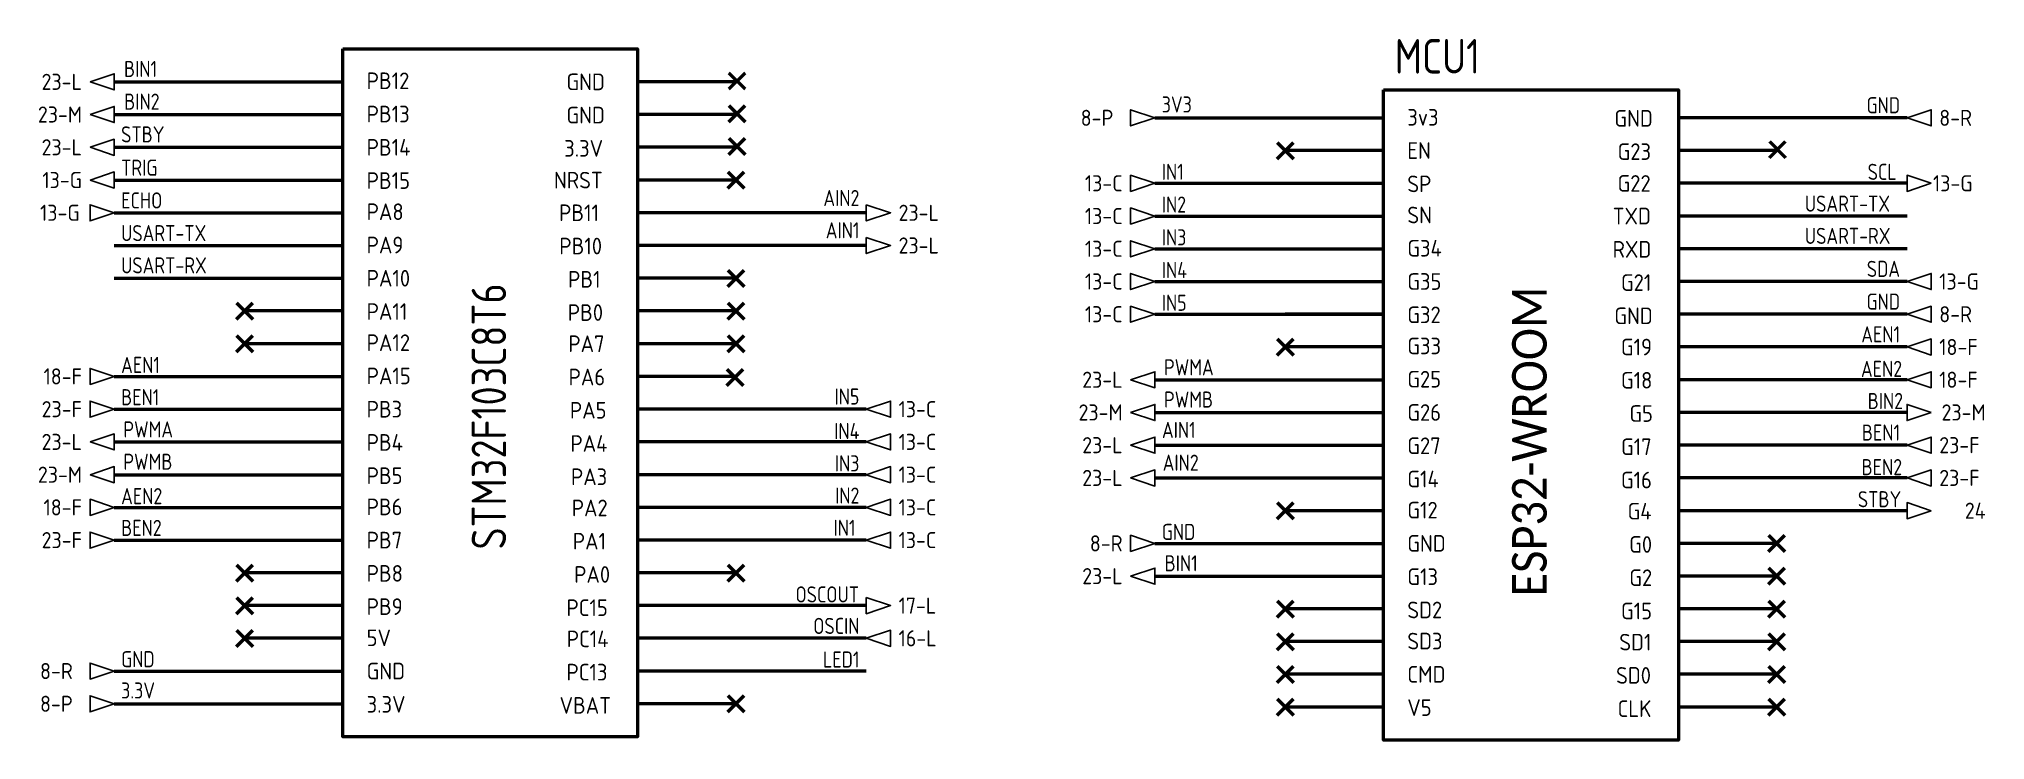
# Model space of a CAD drawing. Extents: x -73 to 5488, y -2262 to 3535.
# Drawn here: x 3955 to 4377.5, y -714.6 to -562.4 of the extents above; entities that cross this region are included whole.
import ezdxf
from ezdxf.enums import TextEntityAlignment as Align

# ---------------------------------------------------------------- set-up
doc = ezdxf.new("R2010")
doc.units = 0
doc.layers.add('Lien dam 05', color=2, linetype='Continuous', lineweight=50)
doc.layers.add('Text', color=3, linetype='Continuous', lineweight=25)
for name, color, linetype in [('SYMS', 7, 'Continuous'), ('TAGS', 150, 'Continuous'), ('XREF', 7, 'Continuous')]:
    doc.layers.add(name, color=color, linetype=linetype)
doc.styles.get("Standard").update_dxf_attribs({"font": 'isocp2.shx', "width": 0.9, "height": 3.5})
doc.styles.add('WD_IEC 3.5', font='isocp2.shx', dxfattribs={"width": 0.9, "height": 3.5})

msp = doc.modelspace()

# ---------------------------------------------------------------- texts
at = {"layer": 'TAGS', "insert": (4249.38, -566.13), "char_height": 7.5, "attachment_point": 4, "style": 'WD_IEC 3.5'}
msp.add_mtext_dynamic_manual_height_columns('MCU1', width=21, gutter_width=24.5, heights=[0], dxfattribs=at)
at = {"layer": 'TAGS', "char_height": 7.5, "attachment_point": 6, "rotation": 90, "style": 'WD_IEC 3.5'}
for s, insert in [('STM32F103C8T6', (4052.7, -615.42)), ('{\\fCalibri|b0|i0|c0|p34;ESP32-WROOM}', (4278.65, -616.13))]:
    msp.add_mtext_dynamic_manual_height_columns(s, width=21, gutter_width=24.5, heights=[16.76], dxfattribs=dict(at, insert=insert))
at = {"layer": 'Text'}
for s, p in [('PB12', (4026.16, -573.25)), ('GND', (4069.54, -573.48)), ('PB13', (4026.16, -580.47)), ('GND', (4069.54, -580.7)), ('3v3', (4252.11, -581.18)), ('GND', (4297.07, -581.41)), ('PB14', (4026.16, -587.69)), ('3.3V', (4069.05, -587.92)), ('EN', (4252.11, -588.4)), ('G23', (4297.77, -588.63)), ('PB15', (4026.16, -594.91)), ('NRST', (4066.83, -594.82)), ('SP', (4252.11, -595.63)), ('G22', (4297.76, -595.53)), ('PA8', (4026.16, -601.68)), ('PB11', (4067.93, -601.91)), ('SN', (4252.11, -602.39)), ('TXD', (4296.71, -602.62)), ('PA9', (4026.16, -608.9)), ('PB10', (4067.99, -609.13)), ('G34', (4252.11, -609.61)), ('RXD', (4296.68, -609.84)), ('PA10', (4026.16, -616.12)), ('PB1', (4069.89, -616.35)), ('G35', (4252.11, -616.83)), ('G21', (4298.5, -617.06)), ('PA11', (4026.16, -623.34)), ('PB0', (4069.83, -623.57)), ('G32', (4252.11, -624.06)), ('GND', (4297.06, -624.28)), ('PA12', (4026.16, -630.11)), ('PA7', (4069.95, -630.34)), ('G33', (4252.11, -630.82)), ('G19', (4298.48, -631.05)), ('PA15', (4026.16, -637.33)), ('PA6', (4070, -637.56)), ('G25', (4252.11, -638.04)), ('G18', (4298.49, -638.27)), ('PB3', (4026.16, -644.55)), ('PA5', (4070.29, -644.78)), ('G26', (4252.11, -645.26)), ('G5', (4300.32, -645.49)), ('PB4', (4026.16, -651.77)), ('PA4', (4070.4, -652)), ('G27', (4252.11, -652.49)), ('G17', (4298.51, -652.71)), ('PB5', (4026.16, -658.99)), ('PA3', (4070.52, -659.22)), ('G14', (4252.11, -659.71)), ('G16', (4298.49, -659.93)), ('PB6', (4026.16, -665.76)), ('PA2', (4070.69, -665.99)), ('G12', (4252.11, -666.47)), ('G4', (4299.93, -666.7)), ('PB7', (4026.16, -672.98)), ('PA1', (4070.92, -673.21)), ('GND', (4252.11, -673.69)), ('G0', (4300.28, -673.92)), ('PB8', (4026.16, -680.2)), ('PA0', (4071.21, -680.43)), ('G13', (4252.11, -680.92)), ('G2', (4300.31, -681.14)), ('PB9', (4026.16, -687.42)), ('PC15', (4069.54, -687.65)), ('SD2', (4252.11, -688.14)), ('G15', (4298.5, -688.36)), ('5V', (4026.16, -694.19)), ('PC14', (4069.6, -694.42)), ('SD3', (4252.11, -694.9)), ('SD1', (4298.13, -695.13)), ('GND', (4026.16, -701.41)), ('PC13', (4069.54, -701.64)), ('CMD', (4252.11, -702.12)), ('SD0', (4297.43, -702.35)), ('3.3V', (4026.16, -708.63)), ('VBAT', (4068.05, -708.86)), ('V5', (4252.11, -709.34)), ('CLK', (4297.76, -709.57))]:
    msp.add_text(s, height=3.61, dxfattribs=at).set_placement(p)
at = {"layer": 'Text', "char_height": 3.5}
for s, heights, insert, attachment_point in [('BIN1', [0], (3973.48, -568.87), 4), ('BIN2', [0], (3973.51, -575.97), 4), ('3V3', [0], (4198.8, -576.58), 4), ('GND', [4.51], (4359.09, -576.75), 6), ('STBY', [0], (3972.85, -583.08), 4), ('TRIG', [0], (3972.85, -590.31), 4), ('IN1', [0], (4198.8, -591.21), 4), ('SCL', [0], (4352.06, -591.21), 4), ('ECHO', [0], (3972.85, -597.42), 4), ('AIN2', [4.51], (4133.15, -596.9), 6), ('IN2', [0], (4198.8, -598.32), 4), ('AIN1', [0], (4133.15, -603.9), 6), ('IN3', [0], (4198.8, -605.43), 4), ('IN4', [0], (4198.8, -612.53), 4), ('SDA', [4.51], (4359.09, -612.28), 6), ('IN5', [0], (4198.8, -619.64), 4), ('GND', [4.51], (4359.09, -619.39), 6), ('AEN1', [4.51], (4359.09, -626.5), 6), ('AEN1', [0], (3972.85, -633.14), 4), ('PWMA', [0], (4199.28, -633.64), 4), ('AEN2', [0], (4359.54, -634), 6), ('BEN1', [0], (3972.85, -640.14), 4), ('IN5', [4.51], (4133.15, -640), 6), ('PWMB', [0], (4199.28, -640.65), 4), ('BIN2', [0], (4352.06, -640.96), 4), ('PWMA', [0], (3973.34, -647.14), 4), ('IN4', [0], (4133.15, -647.5), 6), ('AIN1', [0], (4206.15, -647.25), 6), ('BEN1', [4.51], (4359.09, -647.82), 6), ('PWMB', [0], (3973.34, -654.15), 4), ('IN3', [0], (4133.15, -654.5), 6), ('AIN2', [0], (4206.82, -654.36), 6), ('BEN2', [0], (4359.54, -655.32), 6), ('AEN2', [0], (3972.85, -661.63), 4), ('IN2', [3.62], (4133.15, -661.5), 6), ('STBY', [0], (4349.93, -662.29), 4), ('BEN2', [0], (3972.85, -668.52), 4), ('IN1', [0], (4132.29, -668.5), 6), ('GND', [0], (4198.8, -669.39), 4), ('BIN1', [0], (4199.42, -676.19), 4), ('OSCOUT', [0], (4133.07, -682.96), 6), ('OSCIN', [0], (4133.17, -689.8), 6), ('GND', [0], (3972.85, -697.02), 4), ('LED1', [0], (4133.15, -697.09), 6), ('3.3V', [0], (3972.85, -703.81), 4)]:
    msp.add_mtext_dynamic_manual_height_columns(s, width=21, gutter_width=24.5, heights=heights, dxfattribs=dict(at, insert=insert, attachment_point=attachment_point))
at = {"layer": 'Text', "char_height": 3.5, "attachment_point": 4, "style": 'WD_IEC 3.5'}
for s, insert in [('USART-TX', (4338.42, -598.12)), ('USART-TX', (3972.85, -604.52)), ('USART-RX', (4338.42, -605.12)), ('USART-RX', (3972.85, -611.52))]:
    msp.add_mtext_dynamic_manual_height_columns(s, width=21, gutter_width=24.5, heights=[0], dxfattribs=dict(at, insert=insert))

# ---------------------------------------------------------------- blocks, each defined once
blk = doc.blocks.new('HA1D1')
blk.add_lwpolyline([(0, 0), (3.75, 1.25), (3.75, -1.25)], close=True)
at = {"style": 'WD_IEC 3.5'}
for tag, height, flags, p in [('WIRENO', 2.5, 8, (-1.25, 1)), ('SIGCODE', 1, 1, (5, 1.8))]:
    blk.add_attdef(tag, text='', height=height, dxfattribs=dict(at, flags=flags)).set_placement(p, align=Align.RIGHT)
at = {"style": 'WD_IEC 3.5', "flags": 1}
blk.add_attdef('X4TERM01', (0, 0), '', height=0.32, dxfattribs=at)
at = {"style": 'WD_IEC 3.5'}
blk.add_attdef('XREF', text='', height=2.5, dxfattribs=at).set_placement((5, 0), align=Align.MIDDLE_LEFT)
blk.add_attdef('DESC1', text='', height=2.5, dxfattribs=at).set_placement((-1.25, -1), align=Align.TOP_RIGHT)
blk = doc.blocks.new('HA1D3')
blk.add_lwpolyline([(0, 0), (-3.75, -1.25), (-3.75, 1.25)], close=True)
at = {"style": 'WD_IEC 3.5'}
for tag, p, height, flags in [('WIRENO', (1.25, 1), 2.5, 8), ('X1TERM01', (0, 0), 0.32, 1)]:
    blk.add_attdef(tag, p, '', height=height, dxfattribs=dict(at, flags=flags))
blk.add_attdef('XREF', text='', height=2.5, dxfattribs=at).set_placement((-5, 0), align=Align.MIDDLE_RIGHT)
at = {"style": 'WD_IEC 3.5', "flags": 1}
blk.add_attdef('SIGCODE', text='', height=1, dxfattribs=at).set_placement((-2.5, 1.8), align=Align.RIGHT)
at = {"style": 'WD_IEC 3.5'}
blk.add_attdef('DESC1', text='', height=2.5, dxfattribs=at).set_placement((1.25, -1), align=Align.TOP_LEFT)
blk = doc.blocks.new('HA1S1')
blk.add_lwpolyline([(0, 1.25), (3.75, 0), (0, -1.25)], close=True)
at = {"style": 'WD_IEC 3.5'}
for tag, height, flags, p in [('WIRENO', 2.5, 8, (-1.25, 1)), ('SIGCODE', 1, 1, (5, 1.8))]:
    blk.add_attdef(tag, text='', height=height, dxfattribs=dict(at, flags=flags)).set_placement(p, align=Align.RIGHT)
at = {"style": 'WD_IEC 3.5', "flags": 1}
blk.add_attdef('X4TERM01', (0, 0), '', height=0.32, dxfattribs=at)
at = {"style": 'WD_IEC 3.5'}
blk.add_attdef('XREF', text='', height=2.5, dxfattribs=at).set_placement((5, 0), align=Align.MIDDLE_LEFT)
blk.add_attdef('DESC1', text='', height=2.5, dxfattribs=at).set_placement((-1.25, -1), align=Align.TOP_RIGHT)
blk = doc.blocks.new('HA1S3')
blk.add_lwpolyline([(-3.75, 0), (0, 1.25), (0, -1.25)], close=True)
at = {"style": 'WD_IEC 3.5'}
for tag, p, height, flags in [('WIRENO', (1.25, 1), 2.5, 8), ('X1TERM01', (0, 0), 0.32, 1)]:
    blk.add_attdef(tag, p, '', height=height, dxfattribs=dict(at, flags=flags))
blk.add_attdef('XREF', text='', height=2.5, dxfattribs=at).set_placement((-5, 0), align=Align.MIDDLE_RIGHT)
at = {"style": 'WD_IEC 3.5', "flags": 1}
blk.add_attdef('SIGCODE', text='', height=1, dxfattribs=at).set_placement((-2.5, 1.8), align=Align.RIGHT)
at = {"style": 'WD_IEC 3.5'}
blk.add_attdef('DESC1', text='', height=2.5, dxfattribs=at).set_placement((1.25, -1), align=Align.TOP_LEFT)

# ---------------------------------------------------------------- linework, layer by layer
at = {"layer": 'Lien dam 05'}
for p, q in [((4104.77, -569.69), (4108.31, -573.22)), ((4104.77, -573.22), (4108.31, -569.69)), ((3971.35, -571.67), (4021, -571.67)), ((4106.33, -571.67), (4085, -571.67)), ((3971.35, -578.77), (4021, -578.77)), ((4106.33, -578.77), (4085, -578.77)), ((4104.77, -576.79), (4108.31, -580.33)), ((4104.77, -580.33), (4108.31, -576.79)), ((4197.29, -579.49), (4246.94, -579.49)), ((4360.6, -579.49), (4310.95, -579.49)), ((3971.35, -585.88), (4021, -585.88)), ((4106.33, -585.88), (4085, -585.88)), ((4104.77, -583.9), (4108.31, -587.44)), ((4104.77, -587.44), (4108.31, -583.9)), ((4223.85, -584.82), (4227.39, -588.36)), ((4223.85, -588.36), (4227.39, -584.82)), ((4246.94, -586.59), (4225.62, -586.59)), ((4332.27, -586.59), (4310.95, -586.59)), ((4330.72, -584.61), (4334.25, -588.15)), ((4330.72, -588.15), (4334.25, -584.61)), ((4104.56, -591.22), (4108.09, -594.76)), ((4104.56, -594.76), (4108.09, -591.22)), ((3971.35, -592.99), (4021, -592.99)), ((4106.33, -592.99), (4085, -592.99)), ((4197.29, -593.7), (4246.94, -593.7)), ((4360.6, -593.7), (4310.95, -593.7)), ((3971.35, -600.1), (4021, -600.1)), ((4134.65, -600.1), (4085, -600.1)), ((4197.29, -600.81), (4246.94, -600.81)), ((4360.6, -600.81), (4310.95, -600.81)), ((3971.35, -607.2), (4021, -607.2)), ((4134.65, -607.2), (4085, -607.2)), ((4197.29, -607.92), (4246.94, -607.92)), ((4360.6, -607.92), (4310.95, -607.92)), ((4104.56, -612.54), (4108.09, -616.08)), ((4104.56, -616.08), (4108.09, -612.54)), ((3971.35, -614.31), (4021, -614.31)), ((4106.33, -614.31), (4085, -614.31)), ((4197.29, -615.02), (4246.94, -615.02)), ((4360.6, -615.02), (4310.95, -615.02)), ((3997.9, -619.65), (4001.44, -623.19)), ((3997.9, -623.19), (4001.44, -619.65)), ((4104.56, -619.65), (4108.09, -623.19)), ((4104.56, -623.19), (4108.09, -619.65)), ((4021, -621.42), (3999.67, -621.42)), ((4106.33, -621.42), (4085, -621.42)), ((4197.29, -622.13), (4246.94, -622.13)), ((4246.94, -622.13), (4225.62, -622.13)), ((4360.6, -622.13), (4310.95, -622.13)), ((3997.9, -626.76), (4001.44, -630.29)), ((3997.9, -630.29), (4001.44, -626.76)), ((4021, -628.53), (3999.67, -628.53)), ((4106.33, -628.53), (4085, -628.53)), ((4104.56, -626.76), (4108.09, -630.29)), ((4104.56, -630.29), (4108.09, -626.76)), ((4223.85, -627.47), (4227.39, -631.01)), ((4223.85, -631.01), (4227.39, -627.47)), ((4246.94, -629.24), (4225.62, -629.24)), ((4360.6, -629.24), (4310.95, -629.24)), ((3971.35, -635.63), (4021, -635.63)), ((4106.33, -635.63), (4085, -635.63)), ((4104.35, -634.08), (4107.88, -637.61)), ((4104.35, -637.61), (4107.88, -634.08)), ((4197.29, -636.35), (4246.94, -636.35)), ((4360.6, -636.35), (4310.95, -636.35)), ((3971.35, -642.74), (4021, -642.74)), ((4134.65, -642.74), (4085, -642.74)), ((4197.29, -643.45), (4246.94, -643.45)), ((4360.6, -643.45), (4310.95, -643.45)), ((3971.35, -649.85), (4021, -649.85)), ((4134.65, -649.85), (4085, -649.85)), ((4197.29, -650.56), (4246.94, -650.56)), ((4360.6, -650.56), (4310.95, -650.56)), ((3971.35, -656.96), (4021, -656.96)), ((4134.65, -656.96), (4085, -656.96)), ((4197.29, -657.67), (4246.94, -657.67)), ((4360.6, -657.67), (4310.95, -657.67)), ((4223.85, -663.01), (4227.39, -666.54)), ((4223.85, -666.54), (4227.39, -663.01)), ((3971.35, -664.06), (4021, -664.06)), ((4134.65, -664.06), (4085, -664.06)), ((4246.94, -664.78), (4225.62, -664.78)), ((4360.6, -664.78), (4310.95, -664.78)), ((3971.35, -671.17), (4021, -671.17)), ((4134.65, -671.17), (4085, -671.17)), ((4330.51, -670.11), (4334.04, -673.65)), ((4330.51, -673.65), (4334.04, -670.11)), ((4197.29, -671.88), (4246.94, -671.88)), ((4332.27, -671.88), (4310.95, -671.88)), ((3997.9, -676.51), (4001.44, -680.05)), ((3997.9, -680.05), (4001.44, -676.51)), ((4021, -678.28), (3999.67, -678.28)), ((4106.33, -678.28), (4085, -678.28)), ((4104.56, -676.51), (4108.09, -680.05)), ((4104.56, -680.05), (4108.09, -676.51)), ((4197.29, -678.99), (4246.94, -678.99)), ((4332.27, -678.99), (4310.95, -678.99)), ((4330.51, -677.22), (4334.04, -680.76)), ((4330.51, -680.76), (4334.04, -677.22)), ((3997.9, -683.62), (4001.44, -687.15)), ((3997.9, -687.15), (4001.44, -683.62)), ((4223.85, -684.33), (4227.39, -687.87)), ((4223.85, -687.87), (4227.39, -684.33)), ((4330.51, -684.33), (4334.04, -687.87)), ((4330.51, -687.87), (4334.04, -684.33)), ((4021, -685.39), (3999.67, -685.39)), ((4134.65, -685.39), (4085, -685.39)), ((4246.94, -686.1), (4225.62, -686.1)), ((4332.27, -686.1), (4310.95, -686.1)), ((3997.9, -690.72), (4001.44, -694.26)), ((3997.9, -694.26), (4001.44, -690.72)), ((4021, -692.49), (3999.67, -692.49)), ((4134.65, -692.49), (4085, -692.49)), ((4223.85, -691.44), (4227.39, -694.97)), ((4223.85, -694.97), (4227.39, -691.44)), ((4330.51, -691.44), (4334.04, -694.97)), ((4330.51, -694.97), (4334.04, -691.44)), ((4246.94, -693.21), (4225.62, -693.21)), ((4332.27, -693.21), (4310.95, -693.21)), ((3971.35, -699.6), (4021, -699.6)), ((4134.65, -699.6), (4085, -699.6)), ((4223.85, -698.54), (4227.39, -702.08)), ((4223.85, -702.08), (4227.39, -698.54)), ((4246.94, -700.31), (4225.62, -700.31)), ((4332.27, -700.31), (4310.95, -700.31)), ((4330.51, -698.54), (4334.04, -702.08)), ((4330.51, -702.08), (4334.04, -698.54)), ((4104.56, -704.94), (4108.09, -708.48)), ((4104.56, -708.48), (4108.09, -704.94)), ((3971.35, -706.71), (4021, -706.71)), ((4106.33, -706.71), (4085, -706.71)), ((4223.85, -705.65), (4227.39, -709.19)), ((4223.85, -709.19), (4227.39, -705.65)), ((4246.94, -707.42), (4225.62, -707.42)), ((4332.27, -707.42), (4310.95, -707.42)), ((4330.51, -705.65), (4334.04, -709.19)), ((4330.51, -709.19), (4334.04, -705.65))]:
    msp.add_line(p, q, dxfattribs=at)
for points in [[(4021, -564.53), (4085, -564.53), (4085, -713.87), (4021, -713.87)], [(4021, -564.53), (4085, -564.53), (4085, -713.87), (4021, -713.87)], [(4246.94, -573.37), (4310.95, -573.37), (4310.95, -714.58), (4246.94, -714.58)]]:
    msp.add_lwpolyline(points, close=True, dxfattribs=at)
msp.add_lwpolyline([(4310.95, -573.37), (4310.95, -714.58), (4246.94, -714.58), (4246.94, -573.37)], dxfattribs=at)

# ---------------------------------------------------------------- block references
at = {"layer": 'SYMS'}
ref = msp.add_blockref('HA1S3', (3971.35, -571.67), dxfattribs=dict(at, xscale=1.4, yscale=1.4, zscale=1.4))
ref.add_attrib('XREF', '23-L', dxfattribs={"layer": 'XREF', "height": 3.5, "style": 'WD_IEC 3.5'}).set_placement((3964.35, -571.67), align=Align.MIDDLE_RIGHT)
ref = msp.add_blockref('HA1S3', (3971.35, -578.77), dxfattribs=dict(at, xscale=1.4, yscale=1.4, zscale=1.4))
ref.add_attrib('XREF', '23-M', dxfattribs={"layer": 'XREF', "height": 3.5, "style": 'WD_IEC 3.5'}).set_placement((3964.35, -578.77), align=Align.MIDDLE_RIGHT)
ref = msp.add_blockref('HA1D1', (4197.29, -579.49), dxfattribs=dict(at, xscale=-1.4, yscale=1.4, zscale=1.4))
ref.add_attrib('XREF', '8-P', dxfattribs={"layer": 'XREF', "height": 3.5, "style": 'WD_IEC 3.5'}).set_placement((4181.19, -579.49), align=Align.MIDDLE_LEFT)
ref = msp.add_blockref('HA1D1', (4360.6, -579.49), dxfattribs=dict(at, xscale=1.4, yscale=1.4, zscale=1.4))
ref.add_attrib('XREF', '8-R', dxfattribs={"layer": 'XREF', "height": 3.5, "style": 'WD_IEC 3.5'}).set_placement((4367.6, -579.49), align=Align.MIDDLE_LEFT)
ref = msp.add_blockref('HA1S3', (3971.35, -585.88), dxfattribs=dict(at, xscale=1.4, yscale=1.4, zscale=1.4))
ref.add_attrib('XREF', '23-L', dxfattribs={"layer": 'XREF', "height": 3.5, "style": 'WD_IEC 3.5'}).set_placement((3964.35, -585.88), align=Align.MIDDLE_RIGHT)
ref = msp.add_blockref('HA1S3', (3971.35, -592.99), dxfattribs=dict(at, xscale=1.4, yscale=1.4, zscale=1.4))
ref.add_attrib('XREF', '13-G', dxfattribs={"layer": 'XREF', "height": 3.5, "style": 'WD_IEC 3.5'}).set_placement((3964.35, -592.99), align=Align.MIDDLE_RIGHT)
ref = msp.add_blockref('HA1D3', (4197.29, -593.7), dxfattribs=dict(at, xscale=1.4, yscale=1.4, zscale=1.4))
ref.add_attrib('XREF', '13-C', dxfattribs={"layer": 'XREF', "height": 3.5, "style": 'WD_IEC 3.5'}).set_placement((4190.29, -593.7), align=Align.MIDDLE_RIGHT)
ref = msp.add_blockref('HA1D3', (4365.85, -593.7), dxfattribs=dict(at, xscale=1.4, yscale=1.4, zscale=1.4))
ref.add_attrib('XREF', '13-G', dxfattribs={"layer": 'XREF', "height": 3.5, "style": 'WD_IEC 3.5'}).set_placement((4374.83, -593.7), align=Align.MIDDLE_RIGHT)
ref = msp.add_blockref('HA1D1', (3971.35, -600.1), dxfattribs=dict(at, xscale=-1.4, yscale=1.4, zscale=1.4))
ref.add_attrib('XREF', '13-G', dxfattribs={"layer": 'XREF', "height": 3.5, "style": 'WD_IEC 3.5'}).set_placement((3955.25, -600.1), align=Align.MIDDLE_LEFT)
ref = msp.add_blockref('HA1S1', (4134.65, -600.1), dxfattribs=dict(at, xscale=1.4, yscale=1.4, zscale=1.4))
ref.add_attrib('XREF', '23-L', dxfattribs={"layer": 'XREF', "height": 3.5, "style": 'WD_IEC 3.5'}).set_placement((4141.65, -600.1), align=Align.MIDDLE_LEFT)
ref = msp.add_blockref('HA1D3', (4197.29, -600.81), dxfattribs=dict(at, xscale=1.4, yscale=1.4, zscale=1.4))
ref.add_attrib('XREF', '13-C', dxfattribs={"layer": 'XREF', "height": 3.5, "style": 'WD_IEC 3.5'}).set_placement((4190.29, -600.81), align=Align.MIDDLE_RIGHT)
ref = msp.add_blockref('HA1S1', (4134.65, -607.2), dxfattribs=dict(at, xscale=1.4, yscale=1.4, zscale=1.4))
ref.add_attrib('XREF', '23-L', dxfattribs={"layer": 'XREF', "height": 3.5, "style": 'WD_IEC 3.5'}).set_placement((4141.65, -607.2), align=Align.MIDDLE_LEFT)
ref = msp.add_blockref('HA1D3', (4197.29, -607.92), dxfattribs=dict(at, xscale=1.4, yscale=1.4, zscale=1.4))
ref.add_attrib('XREF', '13-C', dxfattribs={"layer": 'XREF', "height": 3.5, "style": 'WD_IEC 3.5'}).set_placement((4190.29, -607.92), align=Align.MIDDLE_RIGHT)
ref = msp.add_blockref('HA1D3', (4197.29, -615.02), dxfattribs=dict(at, xscale=1.4, yscale=1.4, zscale=1.4))
ref.add_attrib('XREF', '13-C', dxfattribs={"layer": 'XREF', "height": 3.5, "style": 'WD_IEC 3.5'}).set_placement((4190.29, -615.02), align=Align.MIDDLE_RIGHT)
ref = msp.add_blockref('HA1D1', (4360.6, -615.02), dxfattribs=dict(at, xscale=1.4, yscale=1.4, zscale=1.4))
ref.add_attrib('XREF', '13-G', dxfattribs={"layer": 'XREF', "height": 3.5, "style": 'WD_IEC 3.5'}).set_placement((4367.6, -615.02), align=Align.MIDDLE_LEFT)
ref = msp.add_blockref('HA1D3', (4197.29, -622.13), dxfattribs=dict(at, xscale=1.4, yscale=1.4, zscale=1.4))
ref.add_attrib('XREF', '13-C', dxfattribs={"layer": 'XREF', "height": 3.5, "style": 'WD_IEC 3.5'}).set_placement((4190.29, -622.13), align=Align.MIDDLE_RIGHT)
ref = msp.add_blockref('HA1D1', (4360.6, -622.13), dxfattribs=dict(at, xscale=1.4, yscale=1.4, zscale=1.4))
ref.add_attrib('XREF', '8-R', dxfattribs={"layer": 'XREF', "height": 3.5, "style": 'WD_IEC 3.5'}).set_placement((4367.6, -622.13), align=Align.MIDDLE_LEFT)
ref = msp.add_blockref('HA1D1', (4360.6, -629.24), dxfattribs=dict(at, xscale=1.4, yscale=1.4, zscale=1.4))
ref.add_attrib('XREF', '18-F', dxfattribs={"layer": 'XREF', "height": 3.5, "style": 'WD_IEC 3.5'}).set_placement((4367.6, -629.24), align=Align.MIDDLE_LEFT)
ref = msp.add_blockref('HA1D3', (3971.35, -635.63), dxfattribs=dict(at, xscale=1.4, yscale=1.4, zscale=1.4))
ref.add_attrib('XREF', '18-F', dxfattribs={"layer": 'XREF', "height": 3.5, "style": 'WD_IEC 3.5'}).set_placement((3964.35, -635.63), align=Align.MIDDLE_RIGHT)
ref = msp.add_blockref('HA1S3', (4197.29, -636.35), dxfattribs=dict(at, xscale=1.4, yscale=1.4, zscale=1.4))
ref.add_attrib('XREF', '23-L', dxfattribs={"layer": 'XREF', "height": 3.5, "style": 'WD_IEC 3.5'}).set_placement((4190.29, -636.35), align=Align.MIDDLE_RIGHT)
ref = msp.add_blockref('HA1D1', (4360.6, -636.35), dxfattribs=dict(at, xscale=1.4, yscale=1.4, zscale=1.4))
ref.add_attrib('XREF', '18-F', dxfattribs={"layer": 'XREF', "height": 3.5, "style": 'WD_IEC 3.5'}).set_placement((4367.6, -636.35), align=Align.MIDDLE_LEFT)
ref = msp.add_blockref('HA1D3', (3971.35, -642.74), dxfattribs=dict(at, xscale=1.4, yscale=1.4, zscale=1.4))
ref.add_attrib('XREF', '23-F', dxfattribs={"layer": 'XREF', "height": 3.5, "style": 'WD_IEC 3.5'}).set_placement((3964.35, -642.74), align=Align.MIDDLE_RIGHT)
ref = msp.add_blockref('HA1D1', (4134.65, -642.74), dxfattribs=dict(at, xscale=1.4, yscale=1.4, zscale=1.4))
ref.add_attrib('XREF', '13-C', dxfattribs={"layer": 'XREF', "height": 3.5, "style": 'WD_IEC 3.5'}).set_placement((4141.65, -642.74), align=Align.MIDDLE_LEFT)
ref = msp.add_blockref('HA1S3', (4197.29, -643.45), dxfattribs=dict(at, xscale=1.4, yscale=1.4, zscale=1.4))
ref.add_attrib('XREF', '23-M', dxfattribs={"layer": 'XREF', "height": 3.5, "style": 'WD_IEC 3.5'}).set_placement((4190.29, -643.45), align=Align.MIDDLE_RIGHT)
ref = msp.add_blockref('HA1D3', (4365.85, -643.45), dxfattribs=dict(at, xscale=1.4, yscale=1.4, zscale=1.4))
ref.add_attrib('XREF', '23-M', dxfattribs={"layer": 'XREF', "height": 3.5, "style": 'WD_IEC 3.5'}).set_placement((4377.66, -643.45), align=Align.MIDDLE_RIGHT)
ref = msp.add_blockref('HA1S3', (3971.35, -649.85), dxfattribs=dict(at, xscale=1.4, yscale=1.4, zscale=1.4))
ref.add_attrib('XREF', '23-L', dxfattribs={"layer": 'XREF', "height": 3.5, "style": 'WD_IEC 3.5'}).set_placement((3964.35, -649.85), align=Align.MIDDLE_RIGHT)
ref = msp.add_blockref('HA1D1', (4134.65, -649.85), dxfattribs=dict(at, xscale=1.4, yscale=1.4, zscale=1.4))
ref.add_attrib('XREF', '13-C', dxfattribs={"layer": 'XREF', "height": 3.5, "style": 'WD_IEC 3.5'}).set_placement((4141.65, -649.85), align=Align.MIDDLE_LEFT)
ref = msp.add_blockref('HA1S3', (4197.29, -650.56), dxfattribs=dict(at, xscale=1.4, yscale=1.4, zscale=1.4))
ref.add_attrib('XREF', '23-L', dxfattribs={"layer": 'XREF', "height": 3.5, "style": 'WD_IEC 3.5'}).set_placement((4190.29, -650.56), align=Align.MIDDLE_RIGHT)
ref = msp.add_blockref('HA1D1', (4360.6, -650.56), dxfattribs=dict(at, xscale=1.4, yscale=1.4, zscale=1.4))
ref.add_attrib('XREF', '23-F', dxfattribs={"layer": 'XREF', "height": 3.5, "style": 'WD_IEC 3.5'}).set_placement((4367.6, -650.56), align=Align.MIDDLE_LEFT)
ref = msp.add_blockref('HA1S3', (3971.35, -656.96), dxfattribs=dict(at, xscale=1.4, yscale=1.4, zscale=1.4))
ref.add_attrib('XREF', '23-M', dxfattribs={"layer": 'XREF', "height": 3.5, "style": 'WD_IEC 3.5'}).set_placement((3964.35, -656.96), align=Align.MIDDLE_RIGHT)
ref = msp.add_blockref('HA1D1', (4134.65, -656.96), dxfattribs=dict(at, xscale=1.4, yscale=1.4, zscale=1.4))
ref.add_attrib('XREF', '13-C', dxfattribs={"layer": 'XREF', "height": 3.5, "style": 'WD_IEC 3.5'}).set_placement((4141.65, -656.96), align=Align.MIDDLE_LEFT)
ref = msp.add_blockref('HA1S3', (4197.29, -657.67), dxfattribs=dict(at, xscale=1.4, yscale=1.4, zscale=1.4))
ref.add_attrib('XREF', '23-L', dxfattribs={"layer": 'XREF', "height": 3.5, "style": 'WD_IEC 3.5'}).set_placement((4190.29, -657.67), align=Align.MIDDLE_RIGHT)
ref = msp.add_blockref('HA1D1', (4360.6, -657.67), dxfattribs=dict(at, xscale=1.4, yscale=1.4, zscale=1.4))
ref.add_attrib('XREF', '23-F', dxfattribs={"layer": 'XREF', "height": 3.5, "style": 'WD_IEC 3.5'}).set_placement((4367.6, -657.67), align=Align.MIDDLE_LEFT)
ref = msp.add_blockref('HA1D3', (3971.35, -664.06), dxfattribs=dict(at, xscale=1.4, yscale=1.4, zscale=1.4))
ref.add_attrib('XREF', '18-F', dxfattribs={"layer": 'XREF', "height": 3.5, "style": 'WD_IEC 3.5'}).set_placement((3964.35, -664.06), align=Align.MIDDLE_RIGHT)
ref = msp.add_blockref('HA1D1', (4134.65, -664.06), dxfattribs=dict(at, xscale=1.4, yscale=1.4, zscale=1.4))
ref.add_attrib('XREF', '13-C', dxfattribs={"layer": 'XREF', "height": 3.5, "style": 'WD_IEC 3.5'}).set_placement((4141.65, -664.06), align=Align.MIDDLE_LEFT)
ref = msp.add_blockref('HA1D3', (4365.85, -664.78), dxfattribs=dict(at, xscale=1.4, yscale=1.4, zscale=1.4))
ref.add_attrib('XREF', '24', dxfattribs={"layer": 'XREF', "height": 3.5, "style": 'WD_IEC 3.5'}).set_placement((4377.66, -664.78), align=Align.MIDDLE_RIGHT)
ref = msp.add_blockref('HA1D3', (3971.35, -671.17), dxfattribs=dict(at, xscale=1.4, yscale=1.4, zscale=1.4))
ref.add_attrib('XREF', '23-F', dxfattribs={"layer": 'XREF', "height": 3.5, "style": 'WD_IEC 3.5'}).set_placement((3964.35, -671.17), align=Align.MIDDLE_RIGHT)
ref = msp.add_blockref('HA1D1', (4134.65, -671.17), dxfattribs=dict(at, xscale=1.4, yscale=1.4, zscale=1.4))
ref.add_attrib('XREF', '13-C', dxfattribs={"layer": 'XREF', "height": 3.5, "style": 'WD_IEC 3.5'}).set_placement((4141.65, -671.17), align=Align.MIDDLE_LEFT)
ref = msp.add_blockref('HA1D3', (4197.29, -671.88), dxfattribs=dict(at, xscale=1.4, yscale=1.4, zscale=1.4))
ref.add_attrib('XREF', '8-R', dxfattribs={"layer": 'XREF', "height": 3.5, "style": 'WD_IEC 3.5'}).set_placement((4190.29, -671.88), align=Align.MIDDLE_RIGHT)
ref = msp.add_blockref('HA1S3', (4197.29, -678.99), dxfattribs=dict(at, xscale=1.4, yscale=1.4, zscale=1.4))
ref.add_attrib('XREF', '23-L', dxfattribs={"layer": 'XREF', "height": 3.5, "style": 'WD_IEC 3.5'}).set_placement((4190.29, -678.99), align=Align.MIDDLE_RIGHT)
ref = msp.add_blockref('HA1S1', (4134.65, -685.39), dxfattribs=dict(at, xscale=1.4, yscale=1.4, zscale=1.4))
ref.add_attrib('XREF', '17-L', dxfattribs={"layer": 'XREF', "height": 3.5, "style": 'WD_IEC 3.5'}).set_placement((4141.65, -685.39), align=Align.MIDDLE_LEFT)
ref = msp.add_blockref('HA1D1', (4134.65, -692.49), dxfattribs=dict(at, xscale=1.4, yscale=1.4, zscale=1.4))
ref.add_attrib('XREF', '16-L', dxfattribs={"layer": 'XREF', "height": 3.5, "style": 'WD_IEC 3.5'}).set_placement((4141.65, -692.49), align=Align.MIDDLE_LEFT)
ref = msp.add_blockref('HA1D1', (3971.35, -699.6), dxfattribs=dict(at, xscale=-1.4, yscale=1.4, zscale=1.4))
ref.add_attrib('XREF', '8-R', dxfattribs={"layer": 'XREF', "height": 3.5, "style": 'WD_IEC 3.5'}).set_placement((3955.25, -699.6), align=Align.MIDDLE_LEFT)
ref = msp.add_blockref('HA1D1', (3971.35, -706.71), dxfattribs=dict(at, xscale=-1.4, yscale=1.4, zscale=1.4))
ref.add_attrib('XREF', '8-P', dxfattribs={"layer": 'XREF', "height": 3.5, "style": 'WD_IEC 3.5'}).set_placement((3955.25, -706.71), align=Align.MIDDLE_LEFT)

msp.set_redraw_order([(e.dxf.handle, doc.entitydb.next_handle()) for e in msp.query("TEXT MTEXT ATTDEF DIMENSION ARC_DIMENSION")])  # texts and dimensions are drawn at this point

doc.saveas('drawing.dxf')
